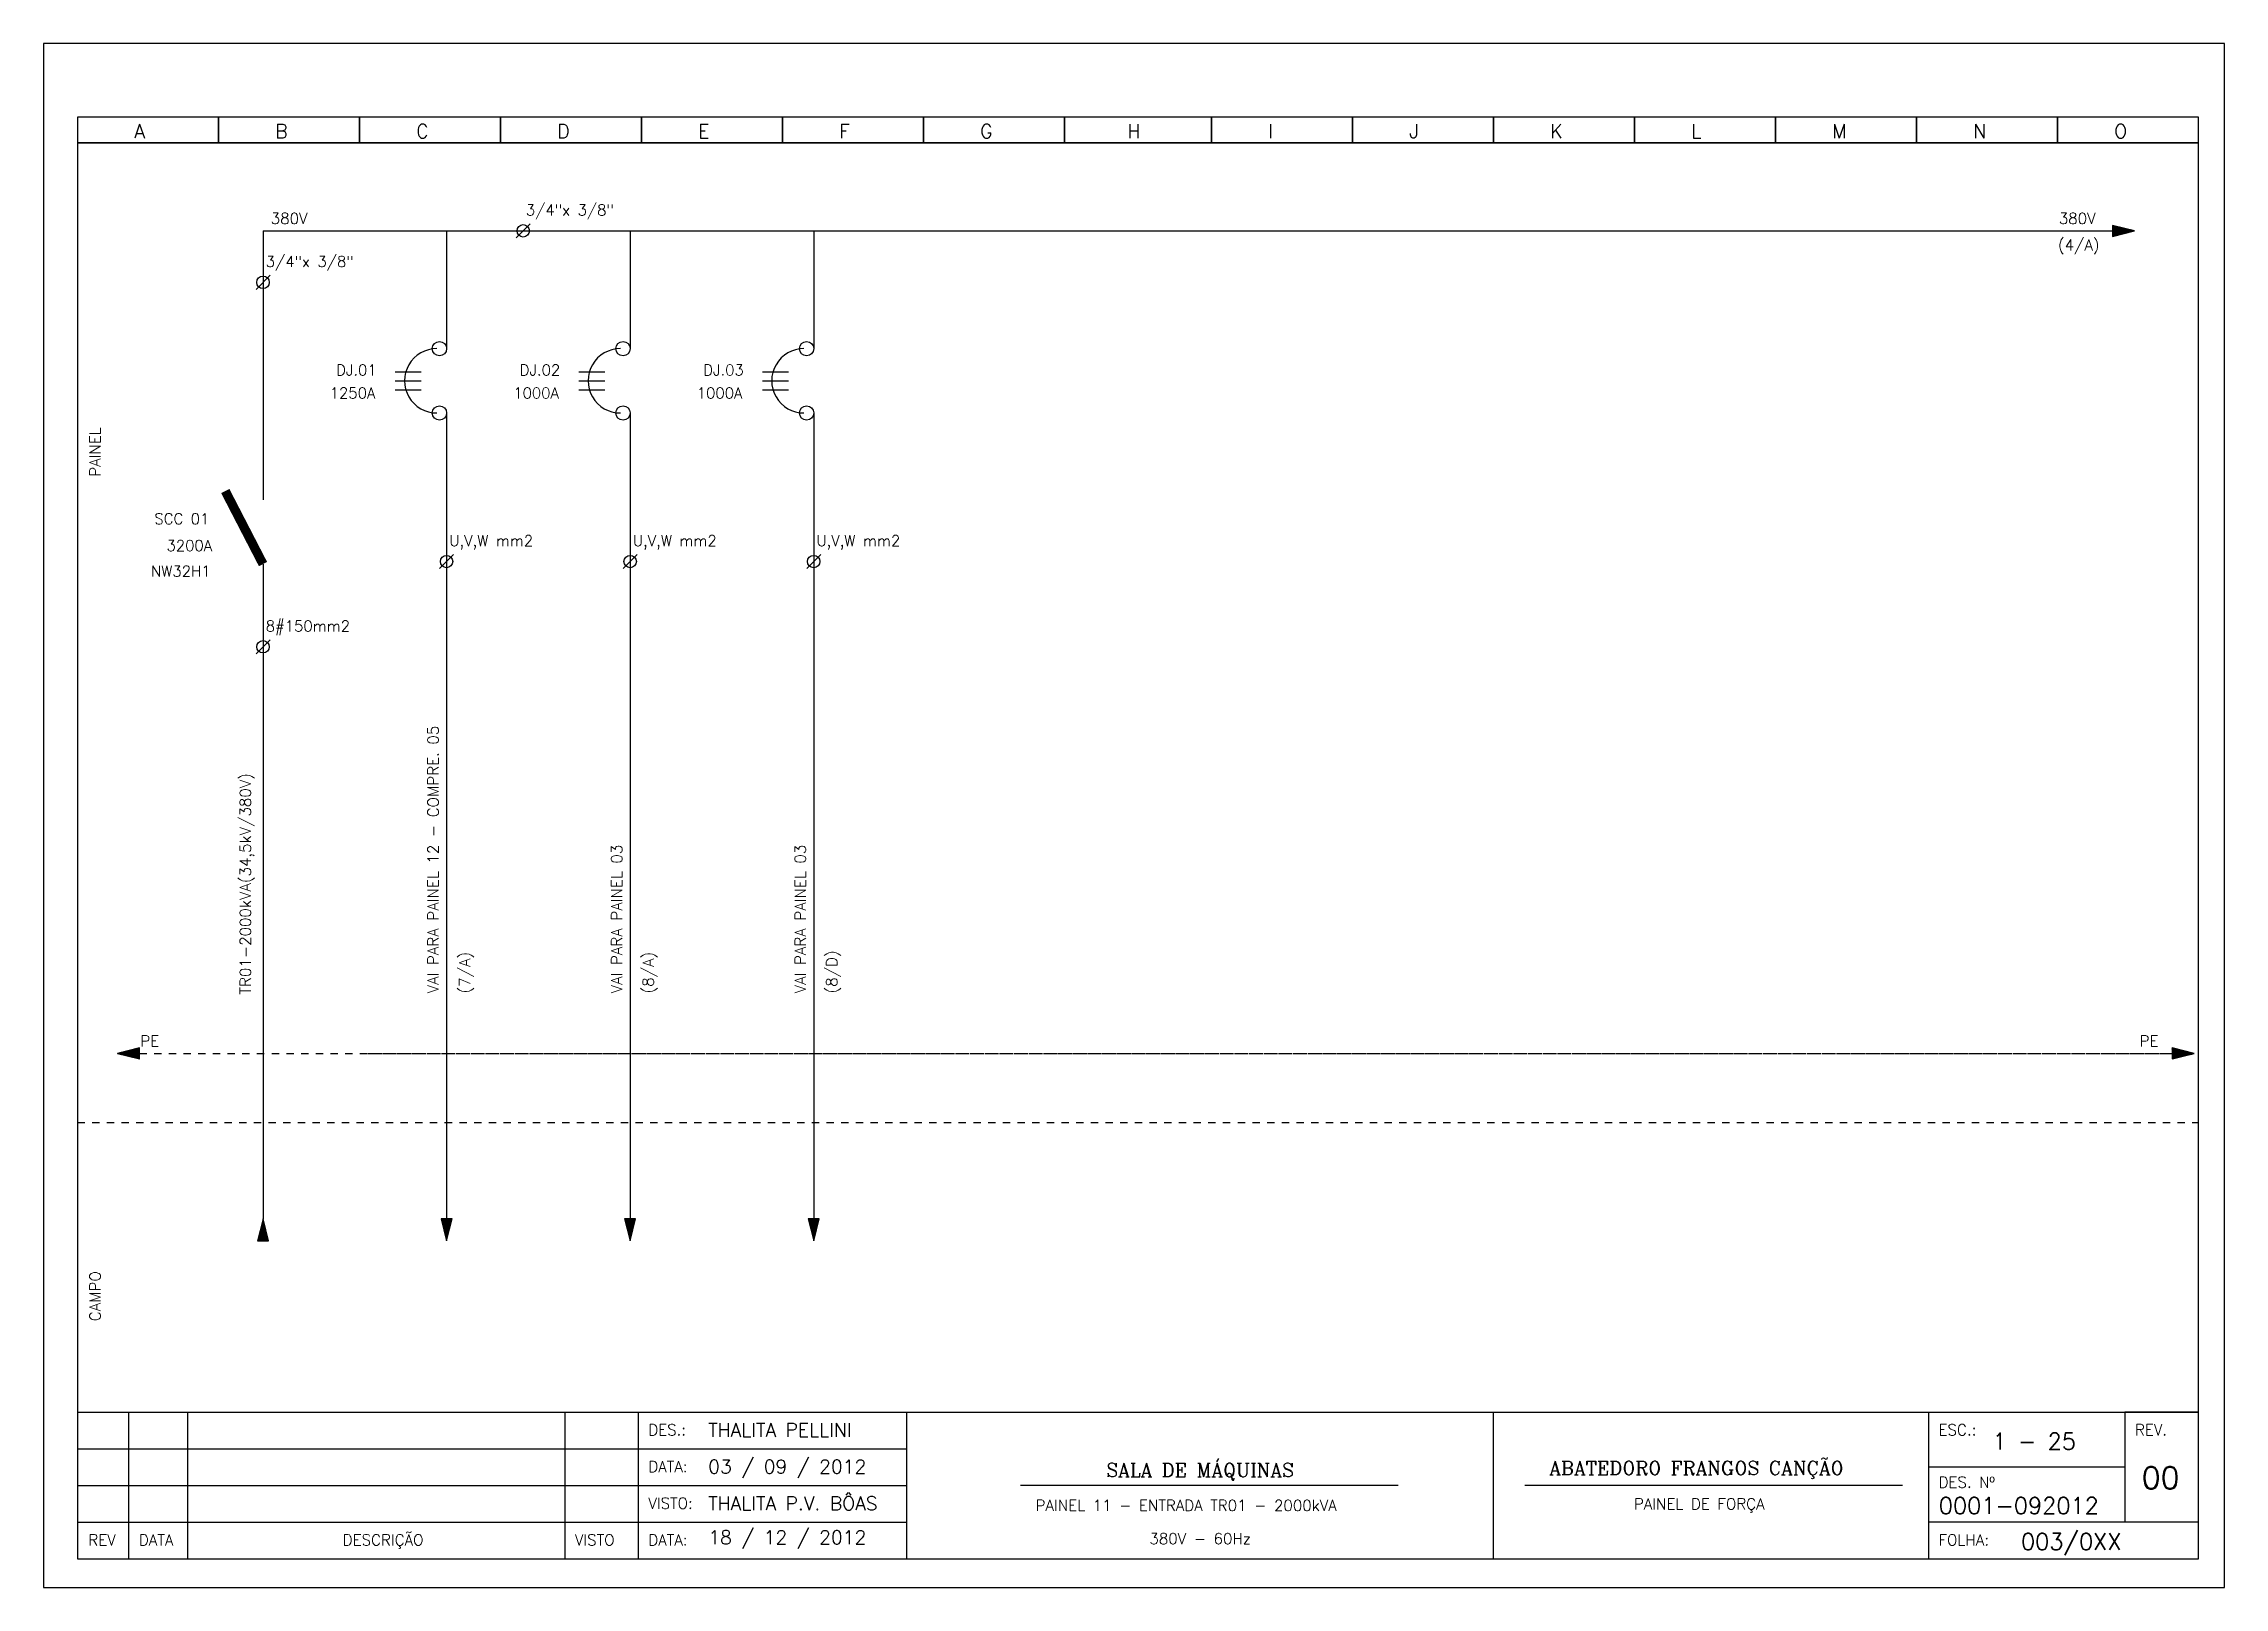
# Model space of a CAD drawing. Header units: millimetres. Extents: x 1974 to 2560, y 1429 to 1567.
# Drawn here: x 1974.11 to 2003.81, y 1512.63 to 1533.66 of the extents above; entities that cross this region are included whole.
import ezdxf

# ---------------------------------------------------------------- set-up
doc = ezdxf.new("R2010")
doc.units = ezdxf.units.MM
for name, pattern in [('DASHDOT2', [0.5, 0.25, -0.125, 0, -0.125]), ('DASHED', [0.75, 0.5, -0.25]), ('HIDDEN2', [0.1875, 0.125, -0.0625])]:
    doc.linetypes.add(name, pattern=pattern)
for name, color, linetype in [('ALIMENTAÇÃO', 6, 'Continuous'), ('CONECTOR_SAK', 2, 'Continuous'), ('DISJUNTOR', 5, 'Continuous'), ('EQUIPAMENTOS', 5, 'Continuous'), ('MARGEM', 1, 'Continuous'), ('PAINEL', 7, 'Continuous'), ('soft', 5, 'Continuous'), ('TERRA', 3, 'DASHED'), ('TEXTO', 4, 'Continuous'), ('TEXTO_2', 5, 'Continuous'), ('TIMBRE', 7, 'Continuous')]:
    doc.layers.add(name, color=color, linetype=linetype)
doc.styles.add('REGUA60', font='romans.shx', dxfattribs={"height": 2})
doc.styles.add('ROMANC', font='romanc.shx', dxfattribs={"height": 0.55})
doc.styles.add('ROMANS', font='romans.shx', dxfattribs={"height": 37})

msp = doc.modelspace()

# ---------------------------------------------------------------- texts
at = {"style": 'ROMANS'}
for s, p in [('ESC.:', (1999.913, 1514.705)), ('REV.', (2002.589, 1514.705)), ('DES. Nº', (1999.913, 1513.992)), ('PAINEL 11 - ENTRADA TR01 - 2000kVA', (1987.616, 1513.675)), ('PAINEL DE FORÇA', (1995.764, 1513.696)), ('380V - 60Hz', (1989.166, 1513.223)), ('FOLHA:', (1999.913, 1513.205))]:
    msp.add_text(s, height=0.15, dxfattribs=at).set_placement(p)
at = {"layer": 'TEXTO', "style": 'ROMANS'}
for s, height, p in [('A', 0.188, (1975.341, 1532.372)), ('B', 0.188, (1977.261, 1532.372)), ('C', 0.188, (1979.181, 1532.372)), ('D', 0.188, (1981.101, 1532.372)), ('E', 0.188, (1983.021, 1532.372)), ('F', 0.188, (1984.941, 1532.372)), ('G', 0.188, (1986.861, 1532.372)), ('H', 0.188, (1988.865, 1532.372)), ('I', 0.188, (1990.785, 1532.372)), ('J', 0.188, (1992.705, 1532.372)), ('K', 0.188, (1994.625, 1532.372)), ('L', 0.188, (1996.545, 1532.372)), ('M', 0.188, (1998.465, 1532.372)), ('N', 0.188, (2000.385, 1532.372)), ('O', 0.188, (2002.305, 1532.372)), ('380V', 0.15, (1977.199, 1531.203)), ('3/4"x 3/8"', 0.148, (1980.674, 1531.319)), ('380V', 0.15, (2001.551, 1531.203)), ('3/4"x 3/8"', 0.148, (1977.131, 1530.617)), ('(4/A)', 0.15, (2001.54, 1530.843)), ('DJ.01', 0.148, (1978.09, 1529.14)), ('DJ.02', 0.148, (1980.59, 1529.14)), ('DJ.03', 0.148, (1983.09, 1529.14)), ('1250A', 0.148, (1978.002, 1528.827)), ('1000A', 0.148, (1980.502, 1528.827)), ('1000A', 0.148, (1983.002, 1528.827)), ('SCC 01', 0.148, (1975.615, 1527.114)), ('3200A', 0.148, (1975.78, 1526.749)), ('U,V,W mm2', 0.148, (1979.631, 1526.815)), ('U,V,W mm2', 0.148, (1982.131, 1526.815)), ('U,V,W mm2', 0.148, (1984.631, 1526.815)), ('NW32H1', 0.148, (1975.568, 1526.4)), ('8#150mm2', 0.148, (1977.131, 1525.654)), ('PE', 0.15, (1975.424, 1520)), ('PE', 0.15, (2002.651, 1520)), ('THALITA PELLINI', 0.1875, (1983.157, 1514.685)), ('03 / 09 / 2012', 0.1875, (1983.157, 1514.185)), ('THALITA P.V. BÔAS', 0.1875, (1983.157, 1513.685)), ('18 / 12 / 2012', 0.1875, (1983.157, 1513.222))]:
    msp.add_text(s, height=height, dxfattribs=at).set_placement(p)
at = {"layer": 'TEXTO', "style": 'REGUA60'}
for s, p in [('PAINEL', (1974.882, 1527.76)), ('VAI PARA PAINEL 12 - COMPRE. 05', (1979.486, 1520.724)), ('TR01-2000kVA(34,5kV/380V)', (1976.929, 1520.709)), ('VAI PARA PAINEL 03', (1981.986, 1520.724)), ('VAI PARA PAINEL 03', (1984.486, 1520.724)), ('(7/A)', (1979.915, 1520.724)), ('(8/A)', (1982.415, 1520.724)), ('(8/D)', (1984.915, 1520.724)), ('CAMPO', (1974.882, 1516.259))]:
    msp.add_text(s, height=0.15, rotation=90, dxfattribs=at).set_placement(p)
at = {"layer": 'TEXTO', "color": 150, "style": 'ROMANS'}
for s, height, p in [('DES.:', 0.15, (1982.342, 1514.705)), ('1 - 25', 0.225, (2000.647, 1514.512)), ('DATA:', 0.15, (1982.342, 1514.205)), ('00', 0.3, (2002.68, 1513.978)), ('VISTO:', 0.15, (1982.342, 1513.705)), ('0001-092012', 0.225, (1999.917, 1513.636)), ('REV', 0.15, (1974.716, 1513.205)), ('DATA', 0.15, (1975.404, 1513.205)), ('DESCRIÇÃO', 0.15, (1978.18, 1513.205)), ('VISTO', 0.15, (1981.342, 1513.205)), ('DATA:', 0.15, (1982.342, 1513.205)), ('003/0XX', 0.225, (2001.036, 1513.146))]:
    msp.add_text(s, height=height, dxfattribs=at).set_placement(p)
at = {"layer": 'TEXTO_2', "style": 'ROMANC'}
for s, p in [('SALA DE MÁQUINAS', (1988.578, 1514.138)), ('ABATEDORO FRANGOS CANÇÃO', (1994.61, 1514.166))]:
    msp.add_text(s, height=0.1875, dxfattribs=at).set_placement(p)

# ---------------------------------------------------------------- hatches: boundary and pattern name
at = {"layer": 'EQUIPAMENTOS'}
for points in [[(2002.583, 1531.109), (2002.283, 1531.184), (2002.283, 1531.034)], [(1977.169, 1517.354), (1977.094, 1517.654), (1977.019, 1517.354)], [(1977.169, 1517.354), (1977.094, 1517.654), (1977.019, 1517.354)], [(1979.519, 1517.654), (1979.594, 1517.354), (1979.669, 1517.654)], [(1982.019, 1517.654), (1982.094, 1517.354), (1982.169, 1517.654)], [(1984.519, 1517.654), (1984.594, 1517.354), (1984.669, 1517.654)]]:
    msp.add_hatch(color=256, dxfattribs=at).paths.add_polyline_path(points)
at = {"layer": 'TERRA'}
h = msp.add_hatch(dxfattribs=at)
h.set_pattern_fill('ANSI31', color=256, scale=0.004, angle=180, style=0)
h.set_pattern_definition([(225, (2032.3663817, 1568.52584864), (0.0003535533906, -0.0003535533906), [])])
h.paths.add_polyline_path([(1975.112, 1519.906), (1975.412, 1519.906), (1975.412, 1519.981)])
h.paths.add_polyline_path([(1975.412, 1519.831), (1975.412, 1519.906), (1975.112, 1519.906)])
h = msp.add_hatch(dxfattribs=at)
h.set_pattern_fill('ANSI31', color=256, scale=0.004, style=0)
h.set_pattern_definition([(45, (1946.1419275, 1471.2862611), (-0.0003535533906, 0.0003535533906), [])])
h.paths.add_polyline_path([(2003.396, 1519.906), (2003.096, 1519.906), (2003.096, 1519.831)])
h.paths.add_polyline_path([(2003.096, 1519.981), (2003.096, 1519.906), (2003.396, 1519.906)])

# ---------------------------------------------------------------- linework, layer by layer
for p, q in [((1978.896, 1529.19), (1979.249, 1529.19)), ((1978.896, 1529.067), (1979.249, 1529.067)), ((1981.396, 1529.19), (1981.749, 1529.19)), ((1981.396, 1529.067), (1981.749, 1529.067)), ((1983.896, 1529.19), (1984.249, 1529.19)), ((1983.896, 1529.067), (1984.249, 1529.067)), ((1978.896, 1528.944), (1979.249, 1528.944)), ((1981.396, 1528.944), (1981.749, 1528.944)), ((1983.896, 1528.944), (1984.249, 1528.944)), ((2003.452, 1515.022), (2002.452, 1515.022))]:
    msp.add_line(p, q)
at = {"layer": 'ALIMENTAÇÃO', "color": 6}
for p, q in [((1979.594, 1531.109), (1979.594, 1529.505)), ((1982.094, 1531.109), (1982.094, 1529.505)), ((1984.594, 1531.109), (1984.594, 1529.505)), ((1979.594, 1528.629), (1979.594, 1517.654)), ((1982.094, 1528.631), (1982.094, 1517.654)), ((1984.594, 1528.632), (1984.594, 1517.654))]:
    msp.add_line(p, q, dxfattribs=at)
at = {"layer": 'CONECTOR_SAK'}
for p, q in [((1980.734, 1531.206), (1980.543, 1531.013)), ((1977.19, 1530.505), (1976.999, 1530.312)), ((1979.69, 1526.702), (1979.499, 1526.509)), ((1982.19, 1526.702), (1981.999, 1526.509)), ((1984.69, 1526.702), (1984.499, 1526.509)), ((1977.19, 1525.541), (1976.999, 1525.349)), ((1977.19, 1525.541), (1976.999, 1525.349))]:
    msp.add_line(p, q, dxfattribs=at)
for centre in [(1980.638, 1531.109), (1977.094, 1530.408), (1979.594, 1526.605), (1982.094, 1526.605), (1984.594, 1526.605), (1977.094, 1525.445), (1977.094, 1525.445)]:
    msp.add_circle(centre, 0.0846, dxfattribs=at)
at = {"layer": 'DISJUNTOR', "const_width": 0.126}
msp.add_lwpolyline([(1977.094, 1526.571), (1976.58, 1527.566)], dxfattribs=at)
at = {"layer": 'DISJUNTOR'}
for centre in [(1979.497, 1529.505), (1981.997, 1529.505), (1984.497, 1529.505), (1979.497, 1528.629), (1981.997, 1528.629), (1984.497, 1528.629)]:
    msp.add_circle(centre, 0.097, dxfattribs=at)
for centre in [(1979.46, 1529.067), (1981.96, 1529.067), (1984.46, 1529.067)]:
    msp.add_arc(centre, 0.438, 89.8656, 270.134, dxfattribs=at)
at = {"layer": 'EQUIPAMENTOS'}
msp.add_line((1977.094, 1531.109), (2002.583, 1531.109), dxfattribs=at)
for points in [[(2002.283, 1531.034), (2002.583, 1531.109), (2002.283, 1531.184), (2002.283, 1531.034)], [(1977.169, 1517.354), (1977.094, 1517.654), (1977.019, 1517.354), (1977.169, 1517.354)], [(1979.519, 1517.654), (1979.594, 1517.354), (1979.669, 1517.654), (1979.519, 1517.654)], [(1982.019, 1517.654), (1982.094, 1517.354), (1982.169, 1517.654), (1982.019, 1517.654)], [(1984.519, 1517.654), (1984.594, 1517.354), (1984.669, 1517.654), (1984.519, 1517.654)]]:
    msp.add_lwpolyline(points, dxfattribs=at)
at = {"layer": 'MARGEM', "color": 7}
msp.add_lwpolyline([(1974.106, 1512.634), (2003.806, 1512.634), (2003.806, 1533.659), (1974.106, 1533.659)], close=True, dxfattribs=at)
at = {"layer": 'PAINEL', "color": 12, "linetype": 'HIDDEN2', "ltscale": 0.005}
msp.add_line((1974.568, 1518.966), (2003.452, 1518.966), dxfattribs=at)
at = {"layer": 'soft'}
for p, q in [((1977.094, 1531.109), (1977.094, 1527.448)), ((1977.094, 1526.571), (1977.094, 1517.654))]:
    msp.add_line(p, q, dxfattribs=at)
at = {"layer": 'TERRA', "linetype": 'DASHDOT2', "ltscale": 0.0025}
for p, q in [((1975.412, 1519.906), (2003.096, 1519.906)), ((1975.412, 1519.906), (2003.096, 1519.906)), ((1978.523, 1519.906), (2003.396, 1519.906))]:
    msp.add_line(p, q, dxfattribs=at)
at = {"layer": 'TERRA'}
for points in [[(1975.412, 1519.981), (1975.112, 1519.906), (1975.412, 1519.831), (1975.412, 1519.981)], [(1975.412, 1519.981), (1975.112, 1519.906), (1975.412, 1519.831), (1975.412, 1519.981)], [(2003.096, 1519.831), (2003.396, 1519.906), (2003.096, 1519.981), (2003.096, 1519.831)], [(2003.096, 1519.831), (2003.396, 1519.906), (2003.096, 1519.981), (2003.096, 1519.831)]]:
    msp.add_lwpolyline(points, dxfattribs=at)
at = {"layer": 'TIMBRE', "color": 12}
msp.add_line((2003.452, 1532.659), (1974.568, 1532.659), dxfattribs=at)
at = {"layer": 'TIMBRE'}
for p, q in [((1974.568, 1515.022), (2003.452, 1515.022)), ((1975.268, 1513.022), (1975.268, 1515.022)), ((1976.068, 1513.022), (1976.068, 1515.022)), ((1981.206, 1515.022), (1981.206, 1513.022)), ((1982.206, 1513.022), (1982.206, 1515.022)), ((1985.859, 1515.022), (1985.859, 1513.022)), ((1993.849, 1515.022), (1993.849, 1513.022)), ((1999.777, 1515.022), (1999.777, 1513.022)), ((2002.452, 1515.022), (2002.452, 1513.522)), ((1974.568, 1514.522), (1985.859, 1514.522)), ((2002.452, 1514.272), (1999.777, 1514.272)), ((1974.568, 1514.022), (1985.859, 1514.022)), ((1992.553, 1514.022), (1987.409, 1514.022)), ((1999.424, 1514.022), (1994.28, 1514.022)), ((1974.568, 1513.522), (1985.859, 1513.522)), ((2003.452, 1513.522), (1999.777, 1513.522))]:
    msp.add_line(p, q, dxfattribs=at)
at = {"layer": 'TIMBRE', "color": 12}
for points in [[(1974.568, 1532.309), (1976.488, 1532.309), (1976.488, 1532.659), (1974.568, 1532.659)], [(1976.488, 1532.309), (1978.408, 1532.309), (1978.408, 1532.659), (1976.488, 1532.659)], [(1978.408, 1532.309), (1980.328, 1532.309), (1980.328, 1532.659), (1978.408, 1532.659)], [(1980.328, 1532.309), (1982.248, 1532.309), (1982.248, 1532.659), (1980.328, 1532.659)], [(1982.248, 1532.309), (1984.168, 1532.309), (1984.168, 1532.659), (1982.248, 1532.659)], [(1984.168, 1532.309), (1986.088, 1532.309), (1986.088, 1532.659), (1984.168, 1532.659)], [(1986.088, 1532.309), (1988.008, 1532.309), (1988.008, 1532.659), (1986.088, 1532.659)], [(1988.008, 1532.309), (1990.012, 1532.309), (1990.012, 1532.659), (1988.008, 1532.659)], [(1990.012, 1532.309), (1991.932, 1532.309), (1991.932, 1532.659), (1990.012, 1532.659)], [(1991.932, 1532.309), (1993.852, 1532.309), (1993.852, 1532.659), (1991.932, 1532.659)], [(1993.852, 1532.309), (1995.772, 1532.309), (1995.772, 1532.659), (1993.852, 1532.659)], [(1995.772, 1532.309), (1997.692, 1532.309), (1997.692, 1532.659), (1995.772, 1532.659)], [(1997.692, 1532.309), (1999.612, 1532.309), (1999.612, 1532.659), (1997.692, 1532.659)], [(1999.612, 1532.309), (2001.532, 1532.309), (2001.532, 1532.659), (1999.612, 1532.659)], [(2001.532, 1532.309), (2003.452, 1532.309), (2003.452, 1532.659), (2001.532, 1532.659)], [(1974.568, 1513.022), (2003.452, 1513.022), (2003.452, 1532.309), (1974.568, 1532.309)]]:
    msp.add_lwpolyline(points, close=True, dxfattribs=at)

msp.set_redraw_order([(e.dxf.handle, doc.entitydb.next_handle()) for e in msp.query("TEXT MTEXT ATTDEF DIMENSION ARC_DIMENSION")])  # texts and dimensions are drawn at this point

doc.saveas('drawing.dxf')
